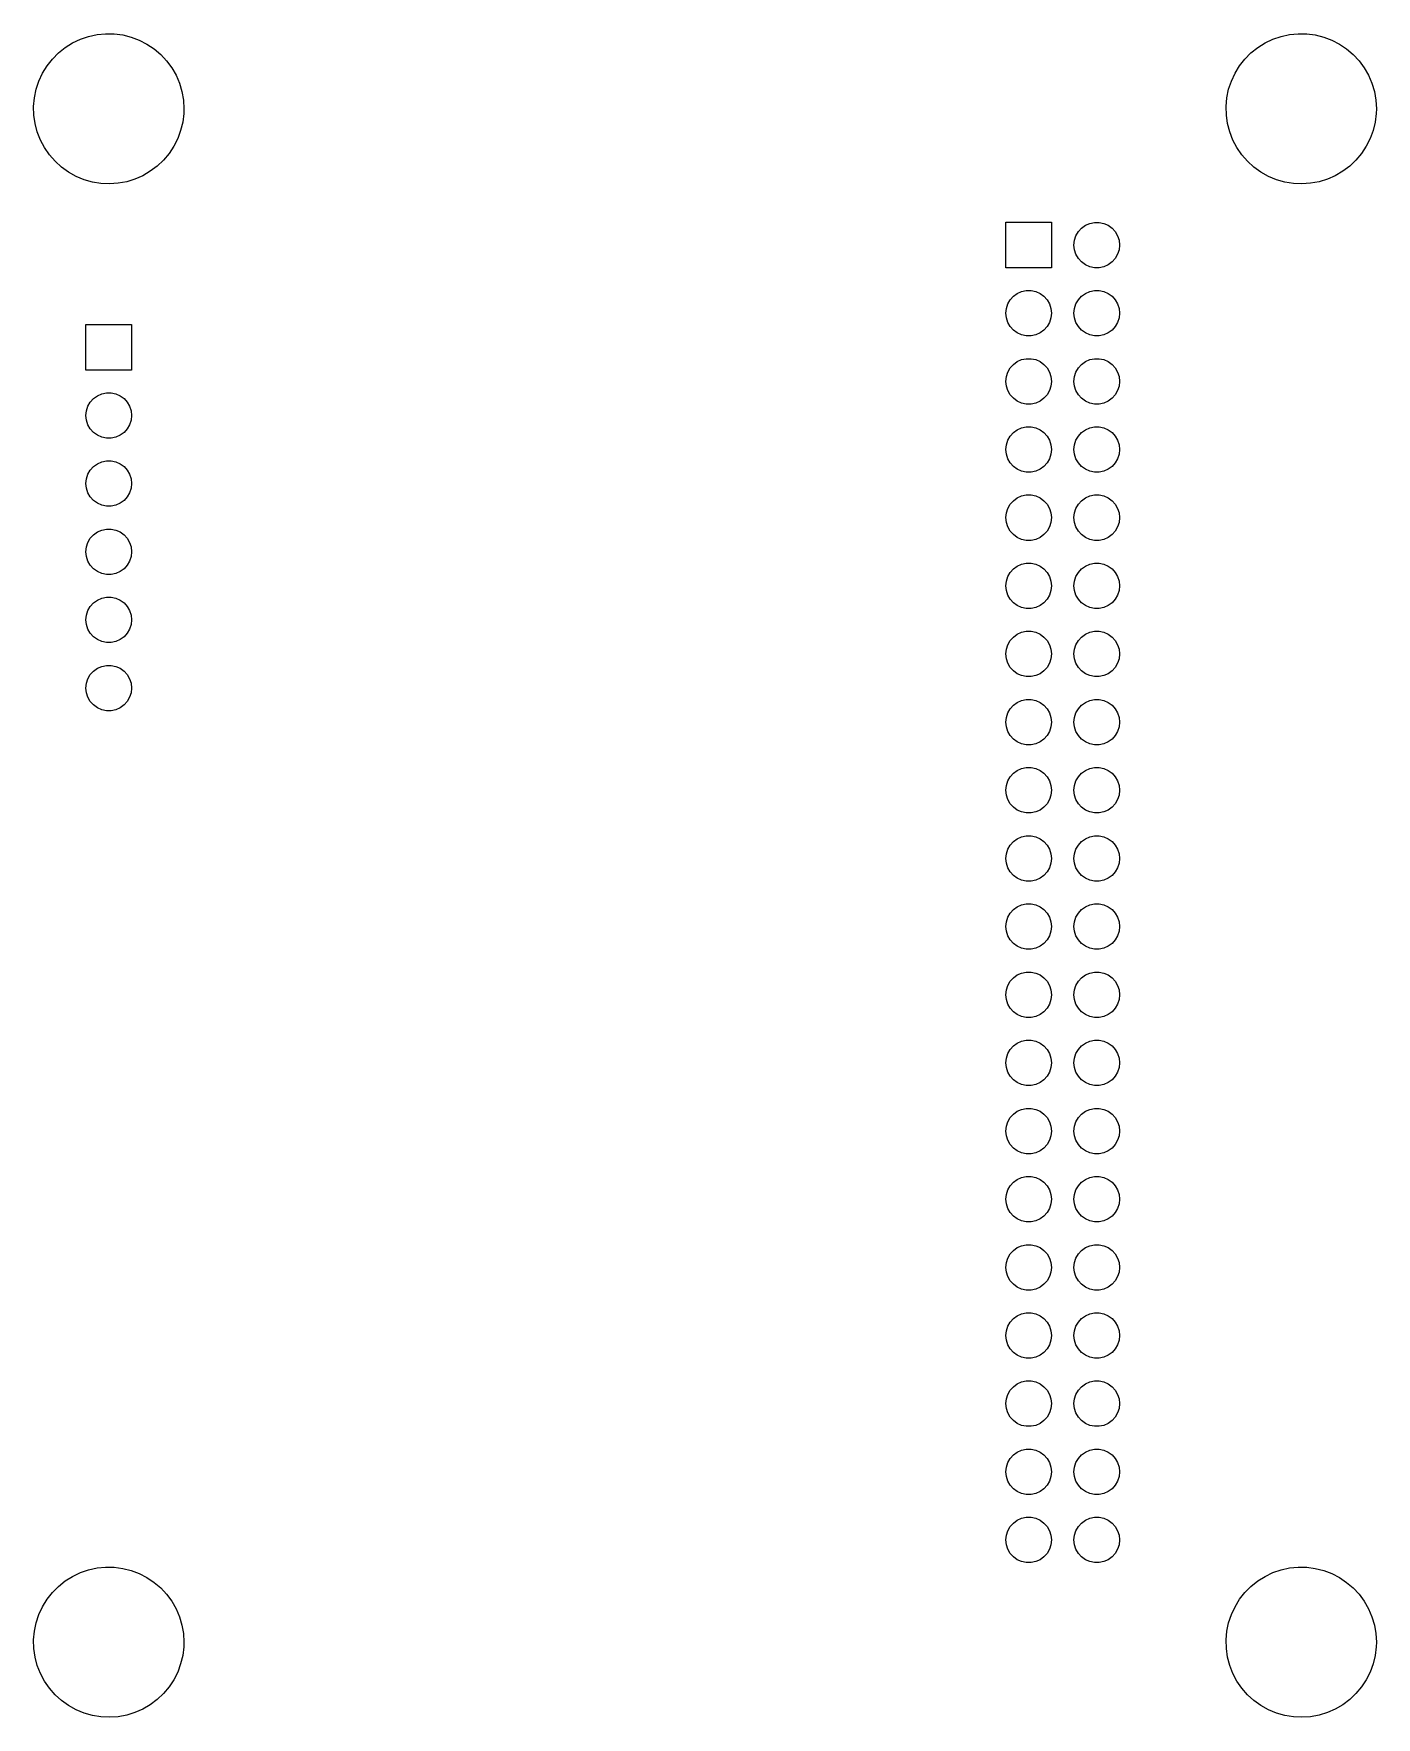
# Model space of a CAD drawing. Extents: x 122.9 to 173, y -133.6 to -70.9.
import ezdxf

# ---------------------------------------------------------------- set-up
doc = ezdxf.new("R2010")
doc.units = 0
doc.layers.add('BLACK', color=7, linetype='CONTINUOUS')

msp = doc.modelspace()

# ---------------------------------------------------------------- linework, layer by layer
at = {"layer": 'BLACK', "linetype": 'CONTINUOUS'}
for p, q in [((124.977, -70.9631), (125.292, -70.8945)), ((125.292, -70.8945), (125.613, -70.8625)), ((125.613, -70.8625), (125.935, -70.8675)), ((125.935, -70.8675), (126.255, -70.9096)), ((169.427, -70.9631), (169.742, -70.8945)), ((169.742, -70.8945), (170.063, -70.8625)), ((170.063, -70.8625), (170.385, -70.8675)), ((170.385, -70.8675), (170.705, -70.9096)), ((123.856, -71.5792), (124.108, -71.3776)), ((124.108, -71.3776), (124.381, -71.2063)), ((124.381, -71.2063), (124.672, -71.0676)), ((124.672, -71.0676), (124.977, -70.9631)), ((126.255, -70.9096), (126.567, -70.9881)), ((126.567, -70.9881), (126.869, -71.1021)), ((126.869, -71.1021), (127.155, -71.2499)), ((127.155, -71.2499), (127.423, -71.4297)), ((127.423, -71.4297), (127.668, -71.6391)), ((168.306, -71.5792), (168.558, -71.3776)), ((168.558, -71.3776), (168.831, -71.2063)), ((168.831, -71.2063), (169.122, -71.0676)), ((169.122, -71.0676), (169.427, -70.9631)), ((170.705, -70.9096), (171.017, -70.9881)), ((171.017, -70.9881), (171.319, -71.1021)), ((171.319, -71.1021), (171.605, -71.2499)), ((171.605, -71.2499), (171.873, -71.4297)), ((171.873, -71.4297), (172.118, -71.6391)), ((123.262, -72.3369), (123.431, -72.062)), ((123.431, -72.062), (123.63, -71.8083)), ((123.63, -71.8083), (123.856, -71.5792)), ((127.668, -71.6391), (127.887, -71.8752)), ((127.887, -71.8752), (128.078, -72.135)), ((128.078, -72.135), (128.238, -72.415)), ((167.712, -72.3369), (167.881, -72.062)), ((167.881, -72.062), (168.08, -71.8083)), ((168.08, -71.8083), (168.306, -71.5792)), ((172.118, -71.6391), (172.337, -71.8752)), ((172.337, -71.8752), (172.528, -72.135)), ((172.528, -72.135), (172.688, -72.415)), ((123.025, -72.9353), (123.127, -72.6293)), ((123.127, -72.6293), (123.262, -72.3369)), ((128.238, -72.415), (128.364, -72.7115)), ((128.364, -72.7115), (128.456, -73.0206)), ((167.475, -72.9353), (167.577, -72.6293)), ((167.577, -72.6293), (167.712, -72.3369)), ((172.688, -72.415), (172.814, -72.7115)), ((172.814, -72.7115), (172.906, -73.0206)), ((122.931, -73.5721), (122.96, -73.251)), ((122.96, -73.251), (123.025, -72.9353)), ((128.456, -73.0206), (128.511, -73.3382)), ((128.511, -73.3382), (128.53, -73.66)), ((167.381, -73.5721), (167.41, -73.251)), ((167.41, -73.251), (167.475, -72.9353)), ((172.906, -73.0206), (172.961, -73.3382)), ((172.961, -73.3382), (172.98, -73.66)), ((122.94, -73.8943), (122.931, -73.5721)), ((122.985, -74.2134), (122.94, -73.8943)), ((128.524, -73.8358), (128.486, -74.1558)), ((128.53, -73.66), (128.524, -73.8358)), ((167.39, -73.8943), (167.381, -73.5721)), ((167.435, -74.2134), (167.39, -73.8943)), ((172.974, -73.8358), (172.936, -74.1558)), ((172.98, -73.66), (172.974, -73.8358)), ((123.067, -74.5252), (122.985, -74.2134)), ((123.184, -74.8256), (123.067, -74.5252)), ((128.41, -74.4693), (128.3, -74.772)), ((128.486, -74.1558), (128.41, -74.4693)), ((167.517, -74.5252), (167.435, -74.2134)), ((167.634, -74.8256), (167.517, -74.5252)), ((172.86, -74.4693), (172.75, -74.772)), ((172.936, -74.1558), (172.86, -74.4693)), ((123.335, -75.1105), (123.184, -74.8256)), ((123.518, -75.3761), (123.335, -75.1105)), ((128.155, -75.06), (127.978, -75.3294)), ((128.3, -74.772), (128.155, -75.06)), ((167.785, -75.1105), (167.634, -74.8256)), ((167.968, -75.3761), (167.785, -75.1105)), ((172.605, -75.06), (172.428, -75.3294)), ((172.75, -74.772), (172.605, -75.06)), ((123.729, -75.6191), (123.518, -75.3761)), ((123.968, -75.836), (123.729, -75.6191)), ((124.23, -76.0241), (123.968, -75.836)), ((127.537, -75.7986), (127.279, -75.9922)), ((127.771, -75.5767), (127.537, -75.7986)), ((127.978, -75.3294), (127.771, -75.5767)), ((168.179, -75.6191), (167.968, -75.3761)), ((168.418, -75.836), (168.179, -75.6191)), ((168.68, -76.0241), (168.418, -75.836)), ((171.987, -75.7986), (171.729, -75.9922)), ((172.221, -75.5767), (171.987, -75.7986)), ((172.428, -75.3294), (172.221, -75.5767)), ((124.511, -76.1809), (124.23, -76.0241)), ((124.809, -76.3043), (124.511, -76.1809)), ((125.119, -76.3926), (124.809, -76.3043)), ((125.437, -76.4447), (125.119, -76.3926)), ((125.759, -76.4598), (125.437, -76.4447)), ((126.081, -76.4379), (125.759, -76.4598)), ((126.398, -76.3792), (126.081, -76.4379)), ((126.706, -76.2844), (126.398, -76.3792)), ((127.001, -76.1548), (126.706, -76.2844)), ((127.279, -75.9922), (127.001, -76.1548)), ((168.961, -76.1809), (168.68, -76.0241)), ((169.259, -76.3043), (168.961, -76.1809)), ((169.569, -76.3926), (169.259, -76.3043)), ((169.887, -76.4447), (169.569, -76.3926)), ((170.209, -76.4598), (169.887, -76.4447)), ((170.531, -76.4379), (170.209, -76.4598)), ((170.848, -76.3792), (170.531, -76.4379)), ((171.156, -76.2844), (170.848, -76.3792)), ((171.451, -76.1548), (171.156, -76.2844)), ((171.729, -75.9922), (171.451, -76.1548)), ((159.17, -79.59), (159.17, -77.89)), ((159.17, -77.89), (160.87, -77.89)), ((160.87, -77.89), (160.87, -79.59)), ((161.729, -78.5633), (161.783, -78.3943)), ((161.783, -78.3943), (161.872, -78.2404)), ((161.872, -78.2404), (161.991, -78.1083)), ((161.991, -78.1083), (162.135, -78.0039)), ((162.135, -78.0039), (162.297, -77.9316)), ((162.297, -77.9316), (162.471, -77.8947)), ((162.471, -77.8947), (162.649, -77.8947)), ((162.649, -77.8947), (162.823, -77.9316)), ((162.823, -77.9316), (162.985, -78.0039)), ((162.985, -78.0039), (163.129, -78.1083)), ((163.129, -78.1083), (163.248, -78.2404)), ((163.248, -78.2404), (163.337, -78.3943)), ((163.337, -78.3943), (163.391, -78.5633)), ((161.71, -78.74), (161.729, -78.5633)), ((161.729, -78.9167), (161.71, -78.74)), ((161.783, -79.0857), (161.729, -78.9167)), ((163.391, -78.9167), (163.337, -79.0857)), ((163.391, -78.5633), (163.41, -78.74)), ((163.41, -78.74), (163.391, -78.9167)), ((160.87, -79.59), (159.17, -79.59)), ((161.872, -79.2396), (161.783, -79.0857)), ((161.991, -79.3717), (161.872, -79.2396)), ((162.135, -79.4761), (161.991, -79.3717)), ((162.297, -79.5484), (162.135, -79.4761)), ((162.471, -79.5853), (162.297, -79.5484)), ((162.649, -79.5853), (162.471, -79.5853)), ((162.823, -79.5484), (162.649, -79.5853)), ((162.985, -79.4761), (162.823, -79.5484)), ((163.129, -79.3717), (162.985, -79.4761)), ((163.248, -79.2396), (163.129, -79.3717)), ((163.337, -79.0857), (163.248, -79.2396)), ((159.189, -81.1033), (159.243, -80.9343)), ((159.243, -80.9343), (159.332, -80.7804)), ((159.332, -80.7804), (159.451, -80.6483)), ((159.451, -80.6483), (159.595, -80.5439)), ((159.595, -80.5439), (159.757, -80.4716)), ((159.757, -80.4716), (159.931, -80.4347)), ((159.931, -80.4347), (160.109, -80.4347)), ((160.109, -80.4347), (160.283, -80.4716)), ((160.283, -80.4716), (160.445, -80.5439)), ((160.445, -80.5439), (160.589, -80.6483)), ((160.589, -80.6483), (160.708, -80.7804)), ((160.708, -80.7804), (160.797, -80.9343)), ((160.797, -80.9343), (160.851, -81.1033)), ((161.729, -81.1033), (161.783, -80.9343)), ((161.783, -80.9343), (161.872, -80.7804)), ((161.872, -80.7804), (161.991, -80.6483)), ((161.991, -80.6483), (162.135, -80.5439)), ((162.135, -80.5439), (162.297, -80.4716)), ((162.297, -80.4716), (162.471, -80.4347)), ((162.471, -80.4347), (162.649, -80.4347)), ((162.649, -80.4347), (162.823, -80.4716)), ((162.823, -80.4716), (162.985, -80.5439)), ((162.985, -80.5439), (163.129, -80.6483)), ((163.129, -80.6483), (163.248, -80.7804)), ((163.248, -80.7804), (163.337, -80.9343)), ((163.337, -80.9343), (163.391, -81.1033)), ((159.17, -81.28), (159.189, -81.1033)), ((159.189, -81.4567), (159.17, -81.28)), ((159.243, -81.6257), (159.189, -81.4567)), ((160.851, -81.4567), (160.797, -81.6257)), ((160.851, -81.1033), (160.87, -81.28)), ((160.87, -81.28), (160.851, -81.4567)), ((161.71, -81.28), (161.729, -81.1033)), ((161.729, -81.4567), (161.71, -81.28)), ((161.783, -81.6257), (161.729, -81.4567)), ((163.391, -81.4567), (163.337, -81.6257)), ((163.391, -81.1033), (163.41, -81.28)), ((163.41, -81.28), (163.391, -81.4567)), ((124.88, -83.4), (124.88, -81.7)), ((124.88, -81.7), (126.58, -81.7)), ((126.58, -81.7), (126.58, -83.4)), ((159.332, -81.7796), (159.243, -81.6257)), ((159.451, -81.9117), (159.332, -81.7796)), ((159.595, -82.0161), (159.451, -81.9117)), ((159.757, -82.0884), (159.595, -82.0161)), ((159.931, -82.1253), (159.757, -82.0884)), ((160.109, -82.1253), (159.931, -82.1253)), ((160.283, -82.0884), (160.109, -82.1253)), ((160.445, -82.0161), (160.283, -82.0884)), ((160.589, -81.9117), (160.445, -82.0161)), ((160.708, -81.7796), (160.589, -81.9117)), ((160.797, -81.6257), (160.708, -81.7796)), ((161.872, -81.7796), (161.783, -81.6257)), ((161.991, -81.9117), (161.872, -81.7796)), ((162.135, -82.0161), (161.991, -81.9117)), ((162.297, -82.0884), (162.135, -82.0161)), ((162.471, -82.1253), (162.297, -82.0884)), ((162.649, -82.1253), (162.471, -82.1253)), ((162.823, -82.0884), (162.649, -82.1253)), ((162.985, -82.0161), (162.823, -82.0884)), ((163.129, -81.9117), (162.985, -82.0161)), ((163.248, -81.7796), (163.129, -81.9117)), ((163.337, -81.6257), (163.248, -81.7796)), ((126.58, -83.4), (124.88, -83.4)), ((159.243, -83.4743), (159.332, -83.3204)), ((159.332, -83.3204), (159.451, -83.1883)), ((159.451, -83.1883), (159.595, -83.0839)), ((159.595, -83.0839), (159.757, -83.0116)), ((159.757, -83.0116), (159.931, -82.9747)), ((159.931, -82.9747), (160.109, -82.9747)), ((160.109, -82.9747), (160.283, -83.0116)), ((160.283, -83.0116), (160.445, -83.0839)), ((160.445, -83.0839), (160.589, -83.1883)), ((160.589, -83.1883), (160.708, -83.3204)), ((160.708, -83.3204), (160.797, -83.4743)), ((161.783, -83.4743), (161.872, -83.3204)), ((161.872, -83.3204), (161.991, -83.1883)), ((161.991, -83.1883), (162.135, -83.0839)), ((162.135, -83.0839), (162.297, -83.0116)), ((162.297, -83.0116), (162.471, -82.9747)), ((162.471, -82.9747), (162.649, -82.9747)), ((162.649, -82.9747), (162.823, -83.0116)), ((162.823, -83.0116), (162.985, -83.0839)), ((162.985, -83.0839), (163.129, -83.1883)), ((163.129, -83.1883), (163.248, -83.3204)), ((163.248, -83.3204), (163.337, -83.4743)), ((159.17, -83.82), (159.189, -83.6433)), ((159.189, -83.9967), (159.17, -83.82)), ((159.189, -83.6433), (159.243, -83.4743)), ((159.243, -84.1657), (159.189, -83.9967)), ((160.797, -83.4743), (160.851, -83.6433)), ((160.851, -83.9967), (160.797, -84.1657)), ((160.851, -83.6433), (160.87, -83.82)), ((160.87, -83.82), (160.851, -83.9967)), ((161.71, -83.82), (161.729, -83.6433)), ((161.729, -83.9967), (161.71, -83.82)), ((161.729, -83.6433), (161.783, -83.4743)), ((161.783, -84.1657), (161.729, -83.9967)), ((163.337, -83.4743), (163.391, -83.6433)), ((163.391, -83.9967), (163.337, -84.1657)), ((163.391, -83.6433), (163.41, -83.82)), ((163.41, -83.82), (163.391, -83.9967)), ((124.953, -84.7443), (125.042, -84.5904)), ((125.042, -84.5904), (125.161, -84.4583)), ((125.161, -84.4583), (125.305, -84.3539)), ((125.305, -84.3539), (125.467, -84.2816)), ((125.467, -84.2816), (125.641, -84.2447)), ((125.641, -84.2447), (125.819, -84.2447)), ((125.819, -84.2447), (125.993, -84.2816)), ((125.993, -84.2816), (126.155, -84.3539)), ((126.155, -84.3539), (126.299, -84.4583)), ((126.299, -84.4583), (126.418, -84.5904)), ((126.418, -84.5904), (126.507, -84.7443)), ((159.332, -84.3196), (159.243, -84.1657)), ((159.451, -84.4517), (159.332, -84.3196)), ((159.595, -84.5561), (159.451, -84.4517)), ((159.757, -84.6284), (159.595, -84.5561)), ((159.931, -84.6653), (159.757, -84.6284)), ((160.109, -84.6653), (159.931, -84.6653)), ((160.283, -84.6284), (160.109, -84.6653)), ((160.445, -84.5561), (160.283, -84.6284)), ((160.589, -84.4517), (160.445, -84.5561)), ((160.708, -84.3196), (160.589, -84.4517)), ((160.797, -84.1657), (160.708, -84.3196)), ((161.872, -84.3196), (161.783, -84.1657)), ((161.991, -84.4517), (161.872, -84.3196)), ((162.135, -84.5561), (161.991, -84.4517)), ((162.297, -84.6284), (162.135, -84.5561)), ((162.471, -84.6653), (162.297, -84.6284)), ((162.649, -84.6653), (162.471, -84.6653)), ((162.823, -84.6284), (162.649, -84.6653)), ((162.985, -84.5561), (162.823, -84.6284)), ((163.129, -84.4517), (162.985, -84.5561)), ((163.248, -84.3196), (163.129, -84.4517)), ((163.337, -84.1657), (163.248, -84.3196)), ((124.88, -85.09), (124.899, -84.9133)), ((124.899, -85.2667), (124.88, -85.09)), ((124.899, -84.9133), (124.953, -84.7443)), ((124.953, -85.4357), (124.899, -85.2667)), ((126.507, -84.7443), (126.561, -84.9133)), ((126.561, -85.2667), (126.507, -85.4357)), ((126.561, -84.9133), (126.58, -85.09)), ((126.58, -85.09), (126.561, -85.2667)), ((125.042, -85.5896), (124.953, -85.4357)), ((125.161, -85.7217), (125.042, -85.5896)), ((125.305, -85.8261), (125.161, -85.7217)), ((125.467, -85.8984), (125.305, -85.8261)), ((125.641, -85.9353), (125.467, -85.8984)), ((125.819, -85.9353), (125.641, -85.9353)), ((125.993, -85.8984), (125.819, -85.9353)), ((126.155, -85.8261), (125.993, -85.8984)), ((126.299, -85.7217), (126.155, -85.8261)), ((126.418, -85.5896), (126.299, -85.7217)), ((126.507, -85.4357), (126.418, -85.5896)), ((159.243, -86.0143), (159.332, -85.8604)), ((159.332, -85.8604), (159.451, -85.7283)), ((159.451, -85.7283), (159.595, -85.6239)), ((159.595, -85.6239), (159.757, -85.5516)), ((159.757, -85.5516), (159.931, -85.5147)), ((159.931, -85.5147), (160.109, -85.5147)), ((160.109, -85.5147), (160.283, -85.5516)), ((160.283, -85.5516), (160.445, -85.6239)), ((160.445, -85.6239), (160.589, -85.7283)), ((160.589, -85.7283), (160.708, -85.8604)), ((160.708, -85.8604), (160.797, -86.0143)), ((161.783, -86.0143), (161.872, -85.8604)), ((161.872, -85.8604), (161.991, -85.7283)), ((161.991, -85.7283), (162.135, -85.6239)), ((162.135, -85.6239), (162.297, -85.5516)), ((162.297, -85.5516), (162.471, -85.5147)), ((162.471, -85.5147), (162.649, -85.5147)), ((162.649, -85.5147), (162.823, -85.5516)), ((162.823, -85.5516), (162.985, -85.6239)), ((162.985, -85.6239), (163.129, -85.7283)), ((163.129, -85.7283), (163.248, -85.8604)), ((163.248, -85.8604), (163.337, -86.0143)), ((159.17, -86.36), (159.189, -86.1833)), ((159.189, -86.5367), (159.17, -86.36)), ((159.189, -86.1833), (159.243, -86.0143)), ((159.243, -86.7057), (159.189, -86.5367)), ((160.797, -86.0143), (160.851, -86.1833)), ((160.851, -86.5367), (160.797, -86.7057)), ((160.851, -86.1833), (160.87, -86.36)), ((160.87, -86.36), (160.851, -86.5367)), ((161.71, -86.36), (161.729, -86.1833)), ((161.729, -86.5367), (161.71, -86.36)), ((161.729, -86.1833), (161.783, -86.0143)), ((161.783, -86.7057), (161.729, -86.5367)), ((163.337, -86.0143), (163.391, -86.1833)), ((163.391, -86.5367), (163.337, -86.7057)), ((163.391, -86.1833), (163.41, -86.36)), ((163.41, -86.36), (163.391, -86.5367)), ((124.953, -87.2843), (125.042, -87.1304)), ((125.042, -87.1304), (125.161, -86.9983)), ((125.161, -86.9983), (125.305, -86.8939)), ((125.305, -86.8939), (125.467, -86.8216)), ((125.467, -86.8216), (125.641, -86.7847)), ((125.641, -86.7847), (125.819, -86.7847)), ((125.819, -86.7847), (125.993, -86.8216)), ((125.993, -86.8216), (126.155, -86.8939)), ((126.155, -86.8939), (126.299, -86.9983)), ((126.299, -86.9983), (126.418, -87.1304)), ((126.418, -87.1304), (126.507, -87.2843)), ((159.332, -86.8596), (159.243, -86.7057)), ((159.451, -86.9917), (159.332, -86.8596)), ((159.595, -87.0961), (159.451, -86.9917)), ((159.757, -87.1684), (159.595, -87.0961)), ((159.931, -87.2053), (159.757, -87.1684)), ((160.109, -87.2053), (159.931, -87.2053)), ((160.283, -87.1684), (160.109, -87.2053)), ((160.445, -87.0961), (160.283, -87.1684)), ((160.589, -86.9917), (160.445, -87.0961)), ((160.708, -86.8596), (160.589, -86.9917)), ((160.797, -86.7057), (160.708, -86.8596)), ((161.872, -86.8596), (161.783, -86.7057)), ((161.991, -86.9917), (161.872, -86.8596)), ((162.135, -87.0961), (161.991, -86.9917)), ((162.297, -87.1684), (162.135, -87.0961)), ((162.471, -87.2053), (162.297, -87.1684)), ((162.649, -87.2053), (162.471, -87.2053)), ((162.823, -87.1684), (162.649, -87.2053)), ((162.985, -87.0961), (162.823, -87.1684)), ((163.129, -86.9917), (162.985, -87.0961)), ((163.248, -86.8596), (163.129, -86.9917)), ((163.337, -86.7057), (163.248, -86.8596)), ((124.88, -87.63), (124.899, -87.4533)), ((124.899, -87.8067), (124.88, -87.63)), ((124.899, -87.4533), (124.953, -87.2843)), ((124.953, -87.9757), (124.899, -87.8067)), ((126.507, -87.2843), (126.561, -87.4533)), ((126.561, -87.8067), (126.507, -87.9757)), ((126.561, -87.4533), (126.58, -87.63)), ((126.58, -87.63), (126.561, -87.8067)), ((125.042, -88.1296), (124.953, -87.9757)), ((125.161, -88.2617), (125.042, -88.1296)), ((125.305, -88.3661), (125.161, -88.2617)), ((125.467, -88.4384), (125.305, -88.3661)), ((125.641, -88.4753), (125.467, -88.4384)), ((125.993, -88.4384), (125.819, -88.4753)), ((126.155, -88.3661), (125.993, -88.4384)), ((126.299, -88.2617), (126.155, -88.3661)), ((126.418, -88.1296), (126.299, -88.2617)), ((126.507, -87.9757), (126.418, -88.1296)), ((159.243, -88.5543), (159.332, -88.4004)), ((159.332, -88.4004), (159.451, -88.2683)), ((159.451, -88.2683), (159.595, -88.1639)), ((159.595, -88.1639), (159.757, -88.0916)), ((159.757, -88.0916), (159.931, -88.0547)), ((159.931, -88.0547), (160.109, -88.0547)), ((160.109, -88.0547), (160.283, -88.0916)), ((160.283, -88.0916), (160.445, -88.1639)), ((160.445, -88.1639), (160.589, -88.2683)), ((160.589, -88.2683), (160.708, -88.4004)), ((160.708, -88.4004), (160.797, -88.5543)), ((161.783, -88.5543), (161.872, -88.4004)), ((161.872, -88.4004), (161.991, -88.2683)), ((161.991, -88.2683), (162.135, -88.1639)), ((162.135, -88.1639), (162.297, -88.0916)), ((162.297, -88.0916), (162.471, -88.0547)), ((162.471, -88.0547), (162.649, -88.0547)), ((162.649, -88.0547), (162.823, -88.0916)), ((162.823, -88.0916), (162.985, -88.1639)), ((162.985, -88.1639), (163.129, -88.2683)), ((163.129, -88.2683), (163.248, -88.4004)), ((163.248, -88.4004), (163.337, -88.5543)), ((125.819, -88.4753), (125.641, -88.4753)), ((159.17, -88.9), (159.189, -88.7233)), ((159.189, -89.0767), (159.17, -88.9)), ((159.189, -88.7233), (159.243, -88.5543)), ((159.243, -89.2457), (159.189, -89.0767)), ((160.797, -88.5543), (160.851, -88.7233)), ((160.851, -89.0767), (160.797, -89.2457)), ((160.851, -88.7233), (160.87, -88.9)), ((160.87, -88.9), (160.851, -89.0767)), ((161.71, -88.9), (161.729, -88.7233)), ((161.729, -89.0767), (161.71, -88.9)), ((161.729, -88.7233), (161.783, -88.5543)), ((161.783, -89.2457), (161.729, -89.0767)), ((163.337, -88.5543), (163.391, -88.7233)), ((163.391, -89.0767), (163.337, -89.2457)), ((163.391, -88.7233), (163.41, -88.9)), ((163.41, -88.9), (163.391, -89.0767)), ((124.953, -89.8243), (125.042, -89.6704)), ((125.042, -89.6704), (125.161, -89.5383)), ((125.161, -89.5383), (125.305, -89.4339)), ((125.305, -89.4339), (125.467, -89.3616)), ((125.467, -89.3616), (125.641, -89.3247)), ((125.641, -89.3247), (125.819, -89.3247)), ((125.819, -89.3247), (125.993, -89.3616)), ((125.993, -89.3616), (126.155, -89.4339)), ((126.155, -89.4339), (126.299, -89.5383)), ((126.299, -89.5383), (126.418, -89.6704)), ((126.418, -89.6704), (126.507, -89.8243)), ((159.332, -89.3996), (159.243, -89.2457)), ((159.451, -89.5317), (159.332, -89.3996)), ((159.595, -89.6361), (159.451, -89.5317)), ((159.757, -89.7084), (159.595, -89.6361)), ((159.931, -89.7453), (159.757, -89.7084)), ((160.283, -89.7084), (160.109, -89.7453)), ((160.445, -89.6361), (160.283, -89.7084)), ((160.589, -89.5317), (160.445, -89.6361)), ((160.708, -89.3996), (160.589, -89.5317)), ((160.797, -89.2457), (160.708, -89.3996)), ((161.872, -89.3996), (161.783, -89.2457)), ((161.991, -89.5317), (161.872, -89.3996)), ((162.135, -89.6361), (161.991, -89.5317)), ((162.297, -89.7084), (162.135, -89.6361)), ((162.471, -89.7453), (162.297, -89.7084)), ((162.823, -89.7084), (162.649, -89.7453)), ((162.985, -89.6361), (162.823, -89.7084)), ((163.129, -89.5317), (162.985, -89.6361)), ((163.248, -89.3996), (163.129, -89.5317)), ((163.337, -89.2457), (163.248, -89.3996)), ((124.88, -90.17), (124.899, -89.9933)), ((124.899, -90.3467), (124.88, -90.17)), ((124.899, -89.9933), (124.953, -89.8243)), ((124.953, -90.5157), (124.899, -90.3467)), ((126.507, -89.8243), (126.561, -89.9933)), ((126.561, -90.3467), (126.507, -90.5157)), ((126.561, -89.9933), (126.58, -90.17)), ((126.58, -90.17), (126.561, -90.3467)), ((160.109, -89.7453), (159.931, -89.7453)), ((162.649, -89.7453), (162.471, -89.7453)), ((125.042, -90.6696), (124.953, -90.5157)), ((125.161, -90.8017), (125.042, -90.6696)), ((125.305, -90.9061), (125.161, -90.8017)), ((125.467, -90.9784), (125.305, -90.9061)), ((125.641, -91.0153), (125.467, -90.9784)), ((125.993, -90.9784), (125.819, -91.0153)), ((126.155, -90.9061), (125.993, -90.9784)), ((126.299, -90.8017), (126.155, -90.9061)), ((126.418, -90.6696), (126.299, -90.8017)), ((126.507, -90.5157), (126.418, -90.6696)), ((159.243, -91.0943), (159.332, -90.9404)), ((159.332, -90.9404), (159.451, -90.8083)), ((159.451, -90.8083), (159.595, -90.7039)), ((159.595, -90.7039), (159.757, -90.6316)), ((159.757, -90.6316), (159.931, -90.5947)), ((159.931, -90.5947), (160.109, -90.5947)), ((160.109, -90.5947), (160.283, -90.6316)), ((160.283, -90.6316), (160.445, -90.7039)), ((160.445, -90.7039), (160.589, -90.8083)), ((160.589, -90.8083), (160.708, -90.9404)), ((160.708, -90.9404), (160.797, -91.0943)), ((161.783, -91.0943), (161.872, -90.9404)), ((161.872, -90.9404), (161.991, -90.8083)), ((161.991, -90.8083), (162.135, -90.7039)), ((162.135, -90.7039), (162.297, -90.6316)), ((162.297, -90.6316), (162.471, -90.5947)), ((162.471, -90.5947), (162.649, -90.5947)), ((162.649, -90.5947), (162.823, -90.6316)), ((162.823, -90.6316), (162.985, -90.7039)), ((162.985, -90.7039), (163.129, -90.8083)), ((163.129, -90.8083), (163.248, -90.9404)), ((163.248, -90.9404), (163.337, -91.0943)), ((125.819, -91.0153), (125.641, -91.0153)), ((159.17, -91.44), (159.189, -91.2633)), ((159.189, -91.6167), (159.17, -91.44)), ((159.189, -91.2633), (159.243, -91.0943)), ((160.797, -91.0943), (160.851, -91.2633)), ((160.851, -91.2633), (160.87, -91.44)), ((160.87, -91.44), (160.851, -91.6167)), ((161.71, -91.44), (161.729, -91.2633)), ((161.729, -91.6167), (161.71, -91.44)), ((161.729, -91.2633), (161.783, -91.0943)), ((163.337, -91.0943), (163.391, -91.2633)), ((163.391, -91.2633), (163.41, -91.44)), ((163.41, -91.44), (163.391, -91.6167)), ((124.953, -92.3643), (125.042, -92.2104)), ((125.042, -92.2104), (125.161, -92.0783)), ((125.161, -92.0783), (125.305, -91.9739)), ((125.305, -91.9739), (125.467, -91.9016)), ((125.467, -91.9016), (125.641, -91.8647)), ((125.641, -91.8647), (125.819, -91.8647)), ((125.819, -91.8647), (125.993, -91.9016)), ((125.993, -91.9016), (126.155, -91.9739)), ((126.155, -91.9739), (126.299, -92.0783)), ((126.299, -92.0783), (126.418, -92.2104)), ((126.418, -92.2104), (126.507, -92.3643)), ((159.243, -91.7857), (159.189, -91.6167)), ((159.332, -91.9396), (159.243, -91.7857)), ((159.451, -92.0717), (159.332, -91.9396)), ((159.595, -92.1761), (159.451, -92.0717)), ((159.757, -92.2484), (159.595, -92.1761)), ((160.445, -92.1761), (160.283, -92.2484)), ((160.589, -92.0717), (160.445, -92.1761)), ((160.708, -91.9396), (160.589, -92.0717)), ((160.797, -91.7857), (160.708, -91.9396)), ((160.851, -91.6167), (160.797, -91.7857)), ((161.783, -91.7857), (161.729, -91.6167)), ((161.872, -91.9396), (161.783, -91.7857)), ((161.991, -92.0717), (161.872, -91.9396)), ((162.135, -92.1761), (161.991, -92.0717)), ((162.297, -92.2484), (162.135, -92.1761)), ((162.985, -92.1761), (162.823, -92.2484)), ((163.129, -92.0717), (162.985, -92.1761)), ((163.248, -91.9396), (163.129, -92.0717)), ((163.337, -91.7857), (163.248, -91.9396)), ((163.391, -91.6167), (163.337, -91.7857)), ((124.88, -92.71), (124.899, -92.5333)), ((124.899, -92.8867), (124.88, -92.71)), ((124.899, -92.5333), (124.953, -92.3643)), ((126.507, -92.3643), (126.561, -92.5333)), ((126.561, -92.5333), (126.58, -92.71)), ((126.58, -92.71), (126.561, -92.8867)), ((159.931, -92.2853), (159.757, -92.2484)), ((160.109, -92.2853), (159.931, -92.2853)), ((160.283, -92.2484), (160.109, -92.2853)), ((162.471, -92.2853), (162.297, -92.2484)), ((162.649, -92.2853), (162.471, -92.2853)), ((162.823, -92.2484), (162.649, -92.2853)), ((124.953, -93.0557), (124.899, -92.8867)), ((125.042, -93.2096), (124.953, -93.0557)), ((125.161, -93.3417), (125.042, -93.2096)), ((125.305, -93.4461), (125.161, -93.3417)), ((125.467, -93.5184), (125.305, -93.4461)), ((126.155, -93.4461), (125.993, -93.5184)), ((126.299, -93.3417), (126.155, -93.4461)), ((126.418, -93.2096), (126.299, -93.3417)), ((126.507, -93.0557), (126.418, -93.2096)), ((126.561, -92.8867), (126.507, -93.0557)), ((159.243, -93.6343), (159.332, -93.4804)), ((159.332, -93.4804), (159.451, -93.3483)), ((159.451, -93.3483), (159.595, -93.2439)), ((159.595, -93.2439), (159.757, -93.1716)), ((159.757, -93.1716), (159.931, -93.1347)), ((159.931, -93.1347), (160.109, -93.1347)), ((160.109, -93.1347), (160.283, -93.1716)), ((160.283, -93.1716), (160.445, -93.2439)), ((160.445, -93.2439), (160.589, -93.3483)), ((160.589, -93.3483), (160.708, -93.4804)), ((160.708, -93.4804), (160.797, -93.6343)), ((161.783, -93.6343), (161.872, -93.4804)), ((161.872, -93.4804), (161.991, -93.3483)), ((161.991, -93.3483), (162.135, -93.2439)), ((162.135, -93.2439), (162.297, -93.1716)), ((162.297, -93.1716), (162.471, -93.1347)), ((162.471, -93.1347), (162.649, -93.1347)), ((162.649, -93.1347), (162.823, -93.1716)), ((162.823, -93.1716), (162.985, -93.2439)), ((162.985, -93.2439), (163.129, -93.3483)), ((163.129, -93.3483), (163.248, -93.4804)), ((163.248, -93.4804), (163.337, -93.6343)), ((125.641, -93.5553), (125.467, -93.5184)), ((125.819, -93.5553), (125.641, -93.5553)), ((125.993, -93.5184), (125.819, -93.5553)), ((159.17, -93.98), (159.189, -93.8033)), ((159.189, -94.1567), (159.17, -93.98)), ((159.189, -93.8033), (159.243, -93.6343)), ((160.797, -93.6343), (160.851, -93.8033)), ((160.851, -93.8033), (160.87, -93.98)), ((160.87, -93.98), (160.851, -94.1567)), ((161.71, -93.98), (161.729, -93.8033)), ((161.729, -94.1567), (161.71, -93.98)), ((161.729, -93.8033), (161.783, -93.6343)), ((163.337, -93.6343), (163.391, -93.8033)), ((163.391, -93.8033), (163.41, -93.98)), ((163.41, -93.98), (163.391, -94.1567)), ((125.042, -94.7504), (125.161, -94.6183)), ((125.161, -94.6183), (125.305, -94.5139)), ((125.305, -94.5139), (125.467, -94.4416)), ((125.467, -94.4416), (125.641, -94.4047)), ((125.641, -94.4047), (125.819, -94.4047)), ((125.819, -94.4047), (125.993, -94.4416)), ((125.993, -94.4416), (126.155, -94.5139)), ((126.155, -94.5139), (126.299, -94.6183)), ((126.299, -94.6183), (126.418, -94.7504)), ((159.243, -94.3257), (159.189, -94.1567)), ((159.332, -94.4796), (159.243, -94.3257)), ((159.451, -94.6117), (159.332, -94.4796)), ((159.595, -94.7161), (159.451, -94.6117)), ((159.757, -94.7884), (159.595, -94.7161)), ((160.445, -94.7161), (160.283, -94.7884)), ((160.589, -94.6117), (160.445, -94.7161)), ((160.708, -94.4796), (160.589, -94.6117)), ((160.797, -94.3257), (160.708, -94.4796)), ((160.851, -94.1567), (160.797, -94.3257)), ((161.783, -94.3257), (161.729, -94.1567)), ((161.872, -94.4796), (161.783, -94.3257)), ((161.991, -94.6117), (161.872, -94.4796)), ((162.135, -94.7161), (161.991, -94.6117)), ((162.297, -94.7884), (162.135, -94.7161)), ((162.985, -94.7161), (162.823, -94.7884)), ((163.129, -94.6117), (162.985, -94.7161)), ((163.248, -94.4796), (163.129, -94.6117)), ((163.337, -94.3257), (163.248, -94.4796)), ((163.391, -94.1567), (163.337, -94.3257)), ((124.88, -95.25), (124.899, -95.0733)), ((124.899, -95.4267), (124.88, -95.25)), ((124.899, -95.0733), (124.953, -94.9043)), ((124.953, -94.9043), (125.042, -94.7504)), ((126.418, -94.7504), (126.507, -94.9043)), ((126.507, -94.9043), (126.561, -95.0733)), ((126.561, -95.0733), (126.58, -95.25)), ((126.58, -95.25), (126.561, -95.4267)), ((159.931, -94.8253), (159.757, -94.7884)), ((160.109, -94.8253), (159.931, -94.8253)), ((160.283, -94.7884), (160.109, -94.8253)), ((162.471, -94.8253), (162.297, -94.7884)), ((162.649, -94.8253), (162.471, -94.8253)), ((162.823, -94.7884), (162.649, -94.8253)), ((124.953, -95.5957), (124.899, -95.4267)), ((125.042, -95.7496), (124.953, -95.5957)), ((125.161, -95.8817), (125.042, -95.7496)), ((125.305, -95.9861), (125.161, -95.8817)), ((125.467, -96.0584), (125.305, -95.9861)), ((126.155, -95.9861), (125.993, -96.0584)), ((126.299, -95.8817), (126.155, -95.9861)), ((126.418, -95.7496), (126.299, -95.8817)), ((126.507, -95.5957), (126.418, -95.7496)), ((126.561, -95.4267), (126.507, -95.5957)), ((159.332, -96.0204), (159.451, -95.8883)), ((159.451, -95.8883), (159.595, -95.7839)), ((159.595, -95.7839), (159.757, -95.7116)), ((159.757, -95.7116), (159.931, -95.6747)), ((159.931, -95.6747), (160.109, -95.6747)), ((160.109, -95.6747), (160.283, -95.7116)), ((160.283, -95.7116), (160.445, -95.7839)), ((160.445, -95.7839), (160.589, -95.8883)), ((160.589, -95.8883), (160.708, -96.0204)), ((161.872, -96.0204), (161.991, -95.8883)), ((161.991, -95.8883), (162.135, -95.7839)), ((162.135, -95.7839), (162.297, -95.7116)), ((162.297, -95.7116), (162.471, -95.6747)), ((162.471, -95.6747), (162.649, -95.6747)), ((162.649, -95.6747), (162.823, -95.7116)), ((162.823, -95.7116), (162.985, -95.7839)), ((162.985, -95.7839), (163.129, -95.8883)), ((163.129, -95.8883), (163.248, -96.0204)), ((125.641, -96.0953), (125.467, -96.0584)), ((125.819, -96.0953), (125.641, -96.0953)), ((125.993, -96.0584), (125.819, -96.0953)), ((159.17, -96.52), (159.189, -96.3433)), ((159.189, -96.6967), (159.17, -96.52)), ((159.189, -96.3433), (159.243, -96.1743)), ((159.243, -96.1743), (159.332, -96.0204)), ((160.708, -96.0204), (160.797, -96.1743)), ((160.797, -96.1743), (160.851, -96.3433)), ((160.851, -96.3433), (160.87, -96.52)), ((160.87, -96.52), (160.851, -96.6967)), ((161.71, -96.52), (161.729, -96.3433)), ((161.729, -96.6967), (161.71, -96.52)), ((161.729, -96.3433), (161.783, -96.1743)), ((161.783, -96.1743), (161.872, -96.0204)), ((163.248, -96.0204), (163.337, -96.1743)), ((163.337, -96.1743), (163.391, -96.3433)), ((163.391, -96.3433), (163.41, -96.52)), ((163.41, -96.52), (163.391, -96.6967)), ((159.243, -96.8657), (159.189, -96.6967)), ((159.332, -97.0196), (159.243, -96.8657)), ((159.451, -97.1517), (159.332, -97.0196)), ((159.595, -97.2561), (159.451, -97.1517)), ((159.757, -97.3284), (159.595, -97.2561)), ((160.445, -97.2561), (160.283, -97.3284)), ((160.589, -97.1517), (160.445, -97.2561)), ((160.708, -97.0196), (160.589, -97.1517)), ((160.797, -96.8657), (160.708, -97.0196)), ((160.851, -96.6967), (160.797, -96.8657)), ((161.783, -96.8657), (161.729, -96.6967)), ((161.872, -97.0196), (161.783, -96.8657)), ((161.991, -97.1517), (161.872, -97.0196)), ((162.135, -97.2561), (161.991, -97.1517)), ((162.297, -97.3284), (162.135, -97.2561)), ((162.985, -97.2561), (162.823, -97.3284)), ((163.129, -97.1517), (162.985, -97.2561)), ((163.248, -97.0196), (163.129, -97.1517)), ((163.337, -96.8657), (163.248, -97.0196)), ((163.391, -96.6967), (163.337, -96.8657)), ((159.931, -97.3653), (159.757, -97.3284)), ((160.109, -97.3653), (159.931, -97.3653)), ((160.283, -97.3284), (160.109, -97.3653)), ((162.471, -97.3653), (162.297, -97.3284)), ((162.649, -97.3653), (162.471, -97.3653)), ((162.823, -97.3284), (162.649, -97.3653)), ((159.332, -98.5604), (159.451, -98.4283)), ((159.451, -98.4283), (159.595, -98.3239)), ((159.595, -98.3239), (159.757, -98.2516)), ((159.757, -98.2516), (159.931, -98.2147)), ((159.931, -98.2147), (160.109, -98.2147)), ((160.109, -98.2147), (160.283, -98.2516)), ((160.283, -98.2516), (160.445, -98.3239)), ((160.445, -98.3239), (160.589, -98.4283)), ((160.589, -98.4283), (160.708, -98.5604)), ((161.872, -98.5604), (161.991, -98.4283)), ((161.991, -98.4283), (162.135, -98.3239)), ((162.135, -98.3239), (162.297, -98.2516)), ((162.297, -98.2516), (162.471, -98.2147)), ((162.471, -98.2147), (162.649, -98.2147)), ((162.649, -98.2147), (162.823, -98.2516)), ((162.823, -98.2516), (162.985, -98.3239)), ((162.985, -98.3239), (163.129, -98.4283)), ((163.129, -98.4283), (163.248, -98.5604)), ((159.17, -99.06), (159.189, -98.8833)), ((159.189, -99.2367), (159.17, -99.06)), ((159.189, -98.8833), (159.243, -98.7143)), ((159.243, -98.7143), (159.332, -98.5604)), ((160.708, -98.5604), (160.797, -98.7143)), ((160.797, -98.7143), (160.851, -98.8833)), ((160.851, -98.8833), (160.87, -99.06)), ((160.87, -99.06), (160.851, -99.2367)), ((161.71, -99.06), (161.729, -98.8833)), ((161.729, -99.2367), (161.71, -99.06)), ((161.729, -98.8833), (161.783, -98.7143)), ((161.783, -98.7143), (161.872, -98.5604)), ((163.248, -98.5604), (163.337, -98.7143)), ((163.337, -98.7143), (163.391, -98.8833)), ((163.391, -98.8833), (163.41, -99.06)), ((163.41, -99.06), (163.391, -99.2367)), ((159.243, -99.4057), (159.189, -99.2367)), ((159.332, -99.5596), (159.243, -99.4057)), ((159.451, -99.6917), (159.332, -99.5596)), ((159.595, -99.7961), (159.451, -99.6917)), ((160.589, -99.6917), (160.445, -99.7961)), ((160.708, -99.5596), (160.589, -99.6917)), ((160.797, -99.4057), (160.708, -99.5596)), ((160.851, -99.2367), (160.797, -99.4057)), ((161.783, -99.4057), (161.729, -99.2367)), ((161.872, -99.5596), (161.783, -99.4057)), ((161.991, -99.6917), (161.872, -99.5596)), ((162.135, -99.7961), (161.991, -99.6917)), ((163.129, -99.6917), (162.985, -99.7961)), ((163.248, -99.5596), (163.129, -99.6917)), ((163.337, -99.4057), (163.248, -99.5596)), ((163.391, -99.2367), (163.337, -99.4057)), ((159.757, -99.8684), (159.595, -99.7961)), ((159.931, -99.9053), (159.757, -99.8684)), ((160.109, -99.9053), (159.931, -99.9053)), ((160.283, -99.8684), (160.109, -99.9053)), ((160.445, -99.7961), (160.283, -99.8684)), ((162.297, -99.8684), (162.135, -99.7961)), ((162.471, -99.9053), (162.297, -99.8684)), ((162.649, -99.9053), (162.471, -99.9053)), ((162.823, -99.8684), (162.649, -99.9053)), ((162.985, -99.7961), (162.823, -99.8684)), ((159.332, -101.1), (159.451, -100.968)), ((159.451, -100.968), (159.595, -100.864)), ((159.595, -100.864), (159.757, -100.792)), ((159.757, -100.792), (159.931, -100.755)), ((159.931, -100.755), (160.109, -100.755)), ((160.109, -100.755), (160.283, -100.792)), ((160.283, -100.792), (160.445, -100.864)), ((160.445, -100.864), (160.589, -100.968)), ((160.589, -100.968), (160.708, -101.1)), ((161.872, -101.1), (161.991, -100.968)), ((161.991, -100.968), (162.135, -100.864)), ((162.135, -100.864), (162.297, -100.792)), ((162.297, -100.792), (162.471, -100.755)), ((162.471, -100.755), (162.649, -100.755)), ((162.649, -100.755), (162.823, -100.792)), ((162.823, -100.792), (162.985, -100.864)), ((162.985, -100.864), (163.129, -100.968)), ((163.129, -100.968), (163.248, -101.1)), ((159.17, -101.6), (159.189, -101.423)), ((159.189, -101.777), (159.17, -101.6)), ((159.189, -101.423), (159.243, -101.254)), ((159.243, -101.254), (159.332, -101.1)), ((160.708, -101.1), (160.797, -101.254)), ((160.797, -101.254), (160.851, -101.423)), ((160.851, -101.423), (160.87, -101.6)), ((160.87, -101.6), (160.851, -101.777)), ((161.71, -101.6), (161.729, -101.423)), ((161.729, -101.777), (161.71, -101.6)), ((161.729, -101.423), (161.783, -101.254)), ((161.783, -101.254), (161.872, -101.1)), ((163.248, -101.1), (163.337, -101.254)), ((163.337, -101.254), (163.391, -101.423)), ((163.391, -101.423), (163.41, -101.6)), ((163.41, -101.6), (163.391, -101.777)), ((159.243, -101.946), (159.189, -101.777)), ((159.332, -102.1), (159.243, -101.946)), ((159.451, -102.232), (159.332, -102.1)), ((159.595, -102.336), (159.451, -102.232)), ((160.589, -102.232), (160.445, -102.336)), ((160.708, -102.1), (160.589, -102.232)), ((160.797, -101.946), (160.708, -102.1)), ((160.851, -101.777), (160.797, -101.946)), ((161.783, -101.946), (161.729, -101.777)), ((161.872, -102.1), (161.783, -101.946)), ((161.991, -102.232), (161.872, -102.1)), ((162.135, -102.336), (161.991, -102.232)), ((163.129, -102.232), (162.985, -102.336)), ((163.248, -102.1), (163.129, -102.232)), ((163.337, -101.946), (163.248, -102.1)), ((163.391, -101.777), (163.337, -101.946)), ((159.757, -102.408), (159.595, -102.336)), ((159.931, -102.445), (159.757, -102.408)), ((160.109, -102.445), (159.931, -102.445)), ((160.283, -102.408), (160.109, -102.445)), ((160.445, -102.336), (160.283, -102.408)), ((162.297, -102.408), (162.135, -102.336)), ((162.471, -102.445), (162.297, -102.408)), ((162.649, -102.445), (162.471, -102.445)), ((162.823, -102.408), (162.649, -102.445)), ((162.985, -102.336), (162.823, -102.408)), ((159.332, -103.64), (159.451, -103.508)), ((159.451, -103.508), (159.595, -103.404)), ((159.595, -103.404), (159.757, -103.332)), ((159.757, -103.332), (159.931, -103.295)), ((159.931, -103.295), (160.109, -103.295)), ((160.109, -103.295), (160.283, -103.332)), ((160.283, -103.332), (160.445, -103.404)), ((160.445, -103.404), (160.589, -103.508)), ((160.589, -103.508), (160.708, -103.64)), ((161.872, -103.64), (161.991, -103.508)), ((161.991, -103.508), (162.135, -103.404)), ((162.135, -103.404), (162.297, -103.332)), ((162.297, -103.332), (162.471, -103.295)), ((162.471, -103.295), (162.649, -103.295)), ((162.649, -103.295), (162.823, -103.332)), ((162.823, -103.332), (162.985, -103.404)), ((162.985, -103.404), (163.129, -103.508)), ((163.129, -103.508), (163.248, -103.64)), ((159.17, -104.14), (159.189, -103.963)), ((159.189, -104.317), (159.17, -104.14)), ((159.189, -103.963), (159.243, -103.794)), ((159.243, -103.794), (159.332, -103.64)), ((160.708, -103.64), (160.797, -103.794)), ((160.797, -103.794), (160.851, -103.963)), ((160.851, -103.963), (160.87, -104.14)), ((160.87, -104.14), (160.851, -104.317)), ((161.71, -104.14), (161.729, -103.963)), ((161.729, -104.317), (161.71, -104.14)), ((161.729, -103.963), (161.783, -103.794)), ((161.783, -103.794), (161.872, -103.64)), ((163.248, -103.64), (163.337, -103.794)), ((163.337, -103.794), (163.391, -103.963)), ((163.391, -103.963), (163.41, -104.14)), ((163.41, -104.14), (163.391, -104.317)), ((159.243, -104.486), (159.189, -104.317)), ((159.332, -104.64), (159.243, -104.486)), ((159.451, -104.772), (159.332, -104.64)), ((159.595, -104.876), (159.451, -104.772)), ((160.589, -104.772), (160.445, -104.876)), ((160.708, -104.64), (160.589, -104.772)), ((160.797, -104.486), (160.708, -104.64)), ((160.851, -104.317), (160.797, -104.486)), ((161.783, -104.486), (161.729, -104.317)), ((161.872, -104.64), (161.783, -104.486)), ((161.991, -104.772), (161.872, -104.64)), ((162.135, -104.876), (161.991, -104.772)), ((163.129, -104.772), (162.985, -104.876)), ((163.248, -104.64), (163.129, -104.772)), ((163.337, -104.486), (163.248, -104.64)), ((163.391, -104.317), (163.337, -104.486)), ((159.757, -104.948), (159.595, -104.876)), ((159.931, -104.985), (159.757, -104.948)), ((160.109, -104.985), (159.931, -104.985)), ((160.283, -104.948), (160.109, -104.985)), ((160.445, -104.876), (160.283, -104.948)), ((162.297, -104.948), (162.135, -104.876)), ((162.471, -104.985), (162.297, -104.948)), ((162.649, -104.985), (162.471, -104.985)), ((162.823, -104.948), (162.649, -104.985)), ((162.985, -104.876), (162.823, -104.948)), ((159.451, -106.048), (159.595, -105.944)), ((159.595, -105.944), (159.757, -105.872)), ((159.757, -105.872), (159.931, -105.835)), ((159.931, -105.835), (160.109, -105.835)), ((160.109, -105.835), (160.283, -105.872)), ((160.283, -105.872), (160.445, -105.944)), ((160.445, -105.944), (160.589, -106.048)), ((161.991, -106.048), (162.135, -105.944)), ((162.135, -105.944), (162.297, -105.872)), ((162.297, -105.872), (162.471, -105.835)), ((162.471, -105.835), (162.649, -105.835)), ((162.649, -105.835), (162.823, -105.872)), ((162.823, -105.872), (162.985, -105.944)), ((162.985, -105.944), (163.129, -106.048)), ((159.17, -106.68), (159.189, -106.503)), ((159.189, -106.503), (159.243, -106.334)), ((159.243, -106.334), (159.332, -106.18)), ((159.332, -106.18), (159.451, -106.048)), ((160.589, -106.048), (160.708, -106.18)), ((160.708, -106.18), (160.797, -106.334)), ((160.797, -106.334), (160.851, -106.503)), ((160.851, -106.503), (160.87, -106.68)), ((161.71, -106.68), (161.729, -106.503)), ((161.729, -106.503), (161.783, -106.334)), ((161.783, -106.334), (161.872, -106.18)), ((161.872, -106.18), (161.991, -106.048)), ((163.129, -106.048), (163.248, -106.18)), ((163.248, -106.18), (163.337, -106.334)), ((163.337, -106.334), (163.391, -106.503)), ((163.391, -106.503), (163.41, -106.68)), ((159.189, -106.857), (159.17, -106.68)), ((159.243, -107.026), (159.189, -106.857)), ((159.332, -107.18), (159.243, -107.026)), ((159.451, -107.312), (159.332, -107.18)), ((160.708, -107.18), (160.589, -107.312)), ((160.797, -107.026), (160.708, -107.18)), ((160.851, -106.857), (160.797, -107.026)), ((160.87, -106.68), (160.851, -106.857)), ((161.729, -106.857), (161.71, -106.68)), ((161.783, -107.026), (161.729, -106.857)), ((161.872, -107.18), (161.783, -107.026)), ((161.991, -107.312), (161.872, -107.18)), ((163.248, -107.18), (163.129, -107.312)), ((163.337, -107.026), (163.248, -107.18)), ((163.391, -106.857), (163.337, -107.026)), ((163.41, -106.68), (163.391, -106.857)), ((159.595, -107.416), (159.451, -107.312)), ((159.757, -107.488), (159.595, -107.416)), ((159.931, -107.525), (159.757, -107.488)), ((160.109, -107.525), (159.931, -107.525)), ((160.283, -107.488), (160.109, -107.525)), ((160.445, -107.416), (160.283, -107.488)), ((160.589, -107.312), (160.445, -107.416)), ((162.135, -107.416), (161.991, -107.312)), ((162.297, -107.488), (162.135, -107.416)), ((162.471, -107.525), (162.297, -107.488)), ((162.649, -107.525), (162.471, -107.525)), ((162.823, -107.488), (162.649, -107.525)), ((162.985, -107.416), (162.823, -107.488)), ((163.129, -107.312), (162.985, -107.416)), ((159.451, -108.588), (159.595, -108.484)), ((159.595, -108.484), (159.757, -108.412)), ((159.757, -108.412), (159.931, -108.375)), ((159.931, -108.375), (160.109, -108.375)), ((160.109, -108.375), (160.283, -108.412)), ((160.283, -108.412), (160.445, -108.484)), ((160.445, -108.484), (160.589, -108.588)), ((161.991, -108.588), (162.135, -108.484)), ((162.135, -108.484), (162.297, -108.412)), ((162.297, -108.412), (162.471, -108.375)), ((162.471, -108.375), (162.649, -108.375)), ((162.649, -108.375), (162.823, -108.412)), ((162.823, -108.412), (162.985, -108.484)), ((162.985, -108.484), (163.129, -108.588)), ((159.17, -109.22), (159.189, -109.043)), ((159.189, -109.043), (159.243, -108.874)), ((159.243, -108.874), (159.332, -108.72)), ((159.332, -108.72), (159.451, -108.588)), ((160.589, -108.588), (160.708, -108.72)), ((160.708, -108.72), (160.797, -108.874)), ((160.797, -108.874), (160.851, -109.043)), ((160.851, -109.043), (160.87, -109.22)), ((161.71, -109.22), (161.729, -109.043)), ((161.729, -109.043), (161.783, -108.874)), ((161.783, -108.874), (161.872, -108.72)), ((161.872, -108.72), (161.991, -108.588)), ((163.129, -108.588), (163.248, -108.72)), ((163.248, -108.72), (163.337, -108.874)), ((163.337, -108.874), (163.391, -109.043)), ((163.391, -109.043), (163.41, -109.22)), ((159.189, -109.397), (159.17, -109.22)), ((159.243, -109.566), (159.189, -109.397)), ((159.332, -109.72), (159.243, -109.566)), ((159.451, -109.852), (159.332, -109.72)), ((160.708, -109.72), (160.589, -109.852)), ((160.797, -109.566), (160.708, -109.72)), ((160.851, -109.397), (160.797, -109.566)), ((160.87, -109.22), (160.851, -109.397)), ((161.729, -109.397), (161.71, -109.22)), ((161.783, -109.566), (161.729, -109.397)), ((161.872, -109.72), (161.783, -109.566)), ((161.991, -109.852), (161.872, -109.72)), ((163.248, -109.72), (163.129, -109.852)), ((163.337, -109.566), (163.248, -109.72)), ((163.391, -109.397), (163.337, -109.566)), ((163.41, -109.22), (163.391, -109.397)), ((159.595, -109.956), (159.451, -109.852)), ((159.757, -110.028), (159.595, -109.956)), ((159.931, -110.065), (159.757, -110.028)), ((160.109, -110.065), (159.931, -110.065)), ((160.283, -110.028), (160.109, -110.065)), ((160.445, -109.956), (160.283, -110.028)), ((160.589, -109.852), (160.445, -109.956)), ((162.135, -109.956), (161.991, -109.852)), ((162.297, -110.028), (162.135, -109.956)), ((162.471, -110.065), (162.297, -110.028)), ((162.649, -110.065), (162.471, -110.065)), ((162.823, -110.028), (162.649, -110.065)), ((162.985, -109.956), (162.823, -110.028)), ((163.129, -109.852), (162.985, -109.956)), ((159.451, -111.128), (159.595, -111.024)), ((159.595, -111.024), (159.757, -110.952)), ((159.757, -110.952), (159.931, -110.915)), ((159.931, -110.915), (160.109, -110.915)), ((160.109, -110.915), (160.283, -110.952)), ((160.283, -110.952), (160.445, -111.024)), ((160.445, -111.024), (160.589, -111.128)), ((161.991, -111.128), (162.135, -111.024)), ((162.135, -111.024), (162.297, -110.952)), ((162.297, -110.952), (162.471, -110.915)), ((162.471, -110.915), (162.649, -110.915)), ((162.649, -110.915), (162.823, -110.952)), ((162.823, -110.952), (162.985, -111.024)), ((162.985, -111.024), (163.129, -111.128)), ((159.17, -111.76), (159.189, -111.583)), ((159.189, -111.583), (159.243, -111.414)), ((159.243, -111.414), (159.332, -111.26)), ((159.332, -111.26), (159.451, -111.128)), ((160.589, -111.128), (160.708, -111.26)), ((160.708, -111.26), (160.797, -111.414)), ((160.797, -111.414), (160.851, -111.583)), ((160.851, -111.583), (160.87, -111.76)), ((161.71, -111.76), (161.729, -111.583)), ((161.729, -111.583), (161.783, -111.414)), ((161.783, -111.414), (161.872, -111.26)), ((161.872, -111.26), (161.991, -111.128)), ((163.129, -111.128), (163.248, -111.26)), ((163.248, -111.26), (163.337, -111.414)), ((163.337, -111.414), (163.391, -111.583)), ((163.391, -111.583), (163.41, -111.76)), ((159.189, -111.937), (159.17, -111.76)), ((159.243, -112.106), (159.189, -111.937)), ((159.332, -112.26), (159.243, -112.106)), ((159.451, -112.392), (159.332, -112.26)), ((160.708, -112.26), (160.589, -112.392)), ((160.797, -112.106), (160.708, -112.26)), ((160.851, -111.937), (160.797, -112.106)), ((160.87, -111.76), (160.851, -111.937)), ((161.729, -111.937), (161.71, -111.76)), ((161.783, -112.106), (161.729, -111.937)), ((161.872, -112.26), (161.783, -112.106)), ((161.991, -112.392), (161.872, -112.26)), ((163.248, -112.26), (163.129, -112.392)), ((163.337, -112.106), (163.248, -112.26)), ((163.391, -111.937), (163.337, -112.106)), ((163.41, -111.76), (163.391, -111.937)), ((159.595, -112.496), (159.451, -112.392)), ((159.757, -112.568), (159.595, -112.496)), ((159.931, -112.605), (159.757, -112.568)), ((160.109, -112.605), (159.931, -112.605)), ((160.283, -112.568), (160.109, -112.605)), ((160.445, -112.496), (160.283, -112.568)), ((160.589, -112.392), (160.445, -112.496)), ((162.135, -112.496), (161.991, -112.392)), ((162.297, -112.568), (162.135, -112.496)), ((162.471, -112.605), (162.297, -112.568)), ((162.649, -112.605), (162.471, -112.605)), ((162.823, -112.568), (162.649, -112.605)), ((162.985, -112.496), (162.823, -112.568)), ((163.129, -112.392), (162.985, -112.496)), ((159.451, -113.668), (159.595, -113.564)), ((159.595, -113.564), (159.757, -113.492)), ((159.757, -113.492), (159.931, -113.455)), ((159.931, -113.455), (160.109, -113.455)), ((160.109, -113.455), (160.283, -113.492)), ((160.283, -113.492), (160.445, -113.564)), ((160.445, -113.564), (160.589, -113.668)), ((161.991, -113.668), (162.135, -113.564)), ((162.135, -113.564), (162.297, -113.492)), ((162.297, -113.492), (162.471, -113.455)), ((162.471, -113.455), (162.649, -113.455)), ((162.649, -113.455), (162.823, -113.492)), ((162.823, -113.492), (162.985, -113.564)), ((162.985, -113.564), (163.129, -113.668)), ((159.17, -114.3), (159.189, -114.123)), ((159.189, -114.123), (159.243, -113.954)), ((159.243, -113.954), (159.332, -113.8)), ((159.332, -113.8), (159.451, -113.668)), ((160.589, -113.668), (160.708, -113.8)), ((160.708, -113.8), (160.797, -113.954)), ((160.797, -113.954), (160.851, -114.123)), ((160.851, -114.123), (160.87, -114.3)), ((161.71, -114.3), (161.729, -114.123)), ((161.729, -114.123), (161.783, -113.954)), ((161.783, -113.954), (161.872, -113.8)), ((161.872, -113.8), (161.991, -113.668)), ((163.129, -113.668), (163.248, -113.8)), ((163.248, -113.8), (163.337, -113.954)), ((163.337, -113.954), (163.391, -114.123)), ((163.391, -114.123), (163.41, -114.3)), ((159.189, -114.477), (159.17, -114.3)), ((159.243, -114.646), (159.189, -114.477)), ((159.332, -114.8), (159.243, -114.646)), ((159.451, -114.932), (159.332, -114.8)), ((160.708, -114.8), (160.589, -114.932)), ((160.797, -114.646), (160.708, -114.8)), ((160.851, -114.477), (160.797, -114.646)), ((160.87, -114.3), (160.851, -114.477)), ((161.729, -114.477), (161.71, -114.3)), ((161.783, -114.646), (161.729, -114.477)), ((161.872, -114.8), (161.783, -114.646)), ((161.991, -114.932), (161.872, -114.8)), ((163.248, -114.8), (163.129, -114.932)), ((163.337, -114.646), (163.248, -114.8)), ((163.391, -114.477), (163.337, -114.646)), ((163.41, -114.3), (163.391, -114.477)), ((159.595, -115.036), (159.451, -114.932)), ((159.757, -115.108), (159.595, -115.036)), ((159.931, -115.145), (159.757, -115.108)), ((160.109, -115.145), (159.931, -115.145)), ((160.283, -115.108), (160.109, -115.145)), ((160.445, -115.036), (160.283, -115.108)), ((160.589, -114.932), (160.445, -115.036)), ((162.135, -115.036), (161.991, -114.932)), ((162.297, -115.108), (162.135, -115.036)), ((162.471, -115.145), (162.297, -115.108)), ((162.649, -115.145), (162.471, -115.145)), ((162.823, -115.108), (162.649, -115.145)), ((162.985, -115.036), (162.823, -115.108)), ((163.129, -114.932), (162.985, -115.036)), ((159.595, -116.104), (159.757, -116.032)), ((159.757, -116.032), (159.931, -115.995)), ((159.931, -115.995), (160.109, -115.995)), ((160.109, -115.995), (160.283, -116.032)), ((160.283, -116.032), (160.445, -116.104)), ((162.135, -116.104), (162.297, -116.032)), ((162.297, -116.032), (162.471, -115.995)), ((162.471, -115.995), (162.649, -115.995)), ((162.649, -115.995), (162.823, -116.032)), ((162.823, -116.032), (162.985, -116.104)), ((159.17, -116.84), (159.189, -116.663)), ((159.189, -116.663), (159.243, -116.494)), ((159.243, -116.494), (159.332, -116.34)), ((159.332, -116.34), (159.451, -116.208)), ((159.451, -116.208), (159.595, -116.104)), ((160.445, -116.104), (160.589, -116.208)), ((160.589, -116.208), (160.708, -116.34)), ((160.708, -116.34), (160.797, -116.494)), ((160.797, -116.494), (160.851, -116.663)), ((160.851, -116.663), (160.87, -116.84)), ((161.71, -116.84), (161.729, -116.663)), ((161.729, -116.663), (161.783, -116.494)), ((161.783, -116.494), (161.872, -116.34)), ((161.872, -116.34), (161.991, -116.208)), ((161.991, -116.208), (162.135, -116.104)), ((162.985, -116.104), (163.129, -116.208)), ((163.129, -116.208), (163.248, -116.34)), ((163.248, -116.34), (163.337, -116.494)), ((163.337, -116.494), (163.391, -116.663)), ((163.391, -116.663), (163.41, -116.84)), ((159.189, -117.017), (159.17, -116.84)), ((159.243, -117.186), (159.189, -117.017)), ((159.332, -117.34), (159.243, -117.186)), ((160.797, -117.186), (160.708, -117.34)), ((160.851, -117.017), (160.797, -117.186)), ((160.87, -116.84), (160.851, -117.017)), ((161.729, -117.017), (161.71, -116.84)), ((161.783, -117.186), (161.729, -117.017)), ((161.872, -117.34), (161.783, -117.186)), ((163.337, -117.186), (163.248, -117.34)), ((163.391, -117.017), (163.337, -117.186)), ((163.41, -116.84), (163.391, -117.017)), ((159.451, -117.472), (159.332, -117.34)), ((159.595, -117.576), (159.451, -117.472)), ((159.757, -117.648), (159.595, -117.576)), ((159.931, -117.685), (159.757, -117.648)), ((160.109, -117.685), (159.931, -117.685)), ((160.283, -117.648), (160.109, -117.685)), ((160.445, -117.576), (160.283, -117.648)), ((160.589, -117.472), (160.445, -117.576)), ((160.708, -117.34), (160.589, -117.472)), ((161.991, -117.472), (161.872, -117.34)), ((162.135, -117.576), (161.991, -117.472)), ((162.297, -117.648), (162.135, -117.576)), ((162.471, -117.685), (162.297, -117.648)), ((162.649, -117.685), (162.471, -117.685)), ((162.823, -117.648), (162.649, -117.685)), ((162.985, -117.576), (162.823, -117.648)), ((163.129, -117.472), (162.985, -117.576)), ((163.248, -117.34), (163.129, -117.472)), ((159.595, -118.644), (159.757, -118.572)), ((159.757, -118.572), (159.931, -118.535)), ((159.931, -118.535), (160.109, -118.535)), ((160.109, -118.535), (160.283, -118.572)), ((160.283, -118.572), (160.445, -118.644)), ((162.135, -118.644), (162.297, -118.572)), ((162.297, -118.572), (162.471, -118.535)), ((162.471, -118.535), (162.649, -118.535)), ((162.649, -118.535), (162.823, -118.572)), ((162.823, -118.572), (162.985, -118.644)), ((159.17, -119.38), (159.189, -119.203)), ((159.189, -119.203), (159.243, -119.034)), ((159.243, -119.034), (159.332, -118.88)), ((159.332, -118.88), (159.451, -118.748)), ((159.451, -118.748), (159.595, -118.644)), ((160.445, -118.644), (160.589, -118.748)), ((160.589, -118.748), (160.708, -118.88)), ((160.708, -118.88), (160.797, -119.034)), ((160.797, -119.034), (160.851, -119.203)), ((160.851, -119.203), (160.87, -119.38)), ((161.71, -119.38), (161.729, -119.203)), ((161.729, -119.203), (161.783, -119.034)), ((161.783, -119.034), (161.872, -118.88)), ((161.872, -118.88), (161.991, -118.748)), ((161.991, -118.748), (162.135, -118.644)), ((162.985, -118.644), (163.129, -118.748)), ((163.129, -118.748), (163.248, -118.88)), ((163.248, -118.88), (163.337, -119.034)), ((163.337, -119.034), (163.391, -119.203)), ((163.391, -119.203), (163.41, -119.38)), ((159.189, -119.557), (159.17, -119.38)), ((159.243, -119.726), (159.189, -119.557)), ((159.332, -119.88), (159.243, -119.726)), ((160.797, -119.726), (160.708, -119.88)), ((160.851, -119.557), (160.797, -119.726)), ((160.87, -119.38), (160.851, -119.557)), ((161.729, -119.557), (161.71, -119.38)), ((161.783, -119.726), (161.729, -119.557)), ((161.872, -119.88), (161.783, -119.726)), ((163.337, -119.726), (163.248, -119.88)), ((163.391, -119.557), (163.337, -119.726)), ((163.41, -119.38), (163.391, -119.557)), ((159.451, -120.012), (159.332, -119.88)), ((159.595, -120.116), (159.451, -120.012)), ((159.757, -120.188), (159.595, -120.116)), ((159.931, -120.225), (159.757, -120.188)), ((160.109, -120.225), (159.931, -120.225)), ((160.283, -120.188), (160.109, -120.225)), ((160.445, -120.116), (160.283, -120.188)), ((160.589, -120.012), (160.445, -120.116)), ((160.708, -119.88), (160.589, -120.012)), ((161.991, -120.012), (161.872, -119.88)), ((162.135, -120.116), (161.991, -120.012)), ((162.297, -120.188), (162.135, -120.116)), ((162.471, -120.225), (162.297, -120.188)), ((162.649, -120.225), (162.471, -120.225)), ((162.823, -120.188), (162.649, -120.225)), ((162.985, -120.116), (162.823, -120.188)), ((163.129, -120.012), (162.985, -120.116)), ((163.248, -119.88), (163.129, -120.012)), ((159.757, -121.112), (159.931, -121.075)), ((159.931, -121.075), (160.109, -121.075)), ((160.109, -121.075), (160.283, -121.112)), ((162.297, -121.112), (162.471, -121.075)), ((162.471, -121.075), (162.649, -121.075)), ((162.649, -121.075), (162.823, -121.112)), ((159.189, -121.743), (159.243, -121.574)), ((159.243, -121.574), (159.332, -121.42)), ((159.332, -121.42), (159.451, -121.288)), ((159.451, -121.288), (159.595, -121.184)), ((159.595, -121.184), (159.757, -121.112)), ((160.283, -121.112), (160.445, -121.184)), ((160.445, -121.184), (160.589, -121.288)), ((160.589, -121.288), (160.708, -121.42)), ((160.708, -121.42), (160.797, -121.574)), ((160.797, -121.574), (160.851, -121.743)), ((161.729, -121.743), (161.783, -121.574)), ((161.783, -121.574), (161.872, -121.42)), ((161.872, -121.42), (161.991, -121.288)), ((161.991, -121.288), (162.135, -121.184)), ((162.135, -121.184), (162.297, -121.112)), ((162.823, -121.112), (162.985, -121.184)), ((162.985, -121.184), (163.129, -121.288)), ((163.129, -121.288), (163.248, -121.42)), ((163.248, -121.42), (163.337, -121.574)), ((163.337, -121.574), (163.391, -121.743)), ((159.17, -121.92), (159.189, -121.743)), ((159.189, -122.097), (159.17, -121.92)), ((159.243, -122.266), (159.189, -122.097)), ((159.332, -122.42), (159.243, -122.266)), ((160.797, -122.266), (160.708, -122.42)), ((160.851, -122.097), (160.797, -122.266)), ((160.851, -121.743), (160.87, -121.92)), ((160.87, -121.92), (160.851, -122.097)), ((161.71, -121.92), (161.729, -121.743)), ((161.729, -122.097), (161.71, -121.92)), ((161.783, -122.266), (161.729, -122.097)), ((161.872, -122.42), (161.783, -122.266)), ((163.337, -122.266), (163.248, -122.42)), ((163.391, -122.097), (163.337, -122.266)), ((163.391, -121.743), (163.41, -121.92)), ((163.41, -121.92), (163.391, -122.097)), ((159.451, -122.552), (159.332, -122.42)), ((159.595, -122.656), (159.451, -122.552)), ((159.757, -122.728), (159.595, -122.656)), ((159.931, -122.765), (159.757, -122.728)), ((160.109, -122.765), (159.931, -122.765)), ((160.283, -122.728), (160.109, -122.765)), ((160.445, -122.656), (160.283, -122.728)), ((160.589, -122.552), (160.445, -122.656)), ((160.708, -122.42), (160.589, -122.552)), ((161.991, -122.552), (161.872, -122.42)), ((162.135, -122.656), (161.991, -122.552)), ((162.297, -122.728), (162.135, -122.656)), ((162.471, -122.765), (162.297, -122.728)), ((162.649, -122.765), (162.471, -122.765)), ((162.823, -122.728), (162.649, -122.765)), ((162.985, -122.656), (162.823, -122.728)), ((163.129, -122.552), (162.985, -122.656)), ((163.248, -122.42), (163.129, -122.552)), ((159.189, -124.283), (159.243, -124.114)), ((159.243, -124.114), (159.332, -123.96)), ((159.332, -123.96), (159.451, -123.828)), ((159.451, -123.828), (159.595, -123.724)), ((159.595, -123.724), (159.757, -123.652)), ((159.757, -123.652), (159.931, -123.615)), ((159.931, -123.615), (160.109, -123.615)), ((160.109, -123.615), (160.283, -123.652)), ((160.283, -123.652), (160.445, -123.724)), ((160.445, -123.724), (160.589, -123.828)), ((160.589, -123.828), (160.708, -123.96)), ((160.708, -123.96), (160.797, -124.114)), ((160.797, -124.114), (160.851, -124.283)), ((161.729, -124.283), (161.783, -124.114)), ((161.783, -124.114), (161.872, -123.96)), ((161.872, -123.96), (161.991, -123.828)), ((161.991, -123.828), (162.135, -123.724)), ((162.135, -123.724), (162.297, -123.652)), ((162.297, -123.652), (162.471, -123.615)), ((162.471, -123.615), (162.649, -123.615)), ((162.649, -123.615), (162.823, -123.652)), ((162.823, -123.652), (162.985, -123.724)), ((162.985, -123.724), (163.129, -123.828)), ((163.129, -123.828), (163.248, -123.96)), ((163.248, -123.96), (163.337, -124.114)), ((163.337, -124.114), (163.391, -124.283)), ((159.17, -124.46), (159.189, -124.283)), ((159.189, -124.637), (159.17, -124.46)), ((159.243, -124.806), (159.189, -124.637)), ((159.332, -124.96), (159.243, -124.806)), ((160.797, -124.806), (160.708, -124.96)), ((160.851, -124.637), (160.797, -124.806)), ((160.851, -124.283), (160.87, -124.46)), ((160.87, -124.46), (160.851, -124.637)), ((161.71, -124.46), (161.729, -124.283)), ((161.729, -124.637), (161.71, -124.46)), ((161.783, -124.806), (161.729, -124.637)), ((161.872, -124.96), (161.783, -124.806)), ((163.337, -124.806), (163.248, -124.96)), ((163.391, -124.637), (163.337, -124.806)), ((163.391, -124.283), (163.41, -124.46)), ((163.41, -124.46), (163.391, -124.637)), ((159.451, -125.092), (159.332, -124.96)), ((159.595, -125.196), (159.451, -125.092)), ((159.757, -125.268), (159.595, -125.196)), ((159.931, -125.305), (159.757, -125.268)), ((160.109, -125.305), (159.931, -125.305)), ((160.283, -125.268), (160.109, -125.305)), ((160.445, -125.196), (160.283, -125.268)), ((160.589, -125.092), (160.445, -125.196)), ((160.708, -124.96), (160.589, -125.092)), ((161.991, -125.092), (161.872, -124.96)), ((162.135, -125.196), (161.991, -125.092)), ((162.297, -125.268), (162.135, -125.196)), ((162.471, -125.305), (162.297, -125.268)), ((162.649, -125.305), (162.471, -125.305)), ((162.823, -125.268), (162.649, -125.305)), ((162.985, -125.196), (162.823, -125.268)), ((163.129, -125.092), (162.985, -125.196)), ((163.248, -124.96), (163.129, -125.092)), ((159.189, -126.823), (159.243, -126.654)), ((159.243, -126.654), (159.332, -126.5)), ((159.332, -126.5), (159.451, -126.368)), ((159.451, -126.368), (159.595, -126.264)), ((159.595, -126.264), (159.757, -126.192)), ((159.757, -126.192), (159.931, -126.155)), ((159.931, -126.155), (160.109, -126.155)), ((160.109, -126.155), (160.283, -126.192)), ((160.283, -126.192), (160.445, -126.264)), ((160.445, -126.264), (160.589, -126.368)), ((160.589, -126.368), (160.708, -126.5)), ((160.708, -126.5), (160.797, -126.654)), ((160.797, -126.654), (160.851, -126.823)), ((161.729, -126.823), (161.783, -126.654)), ((161.783, -126.654), (161.872, -126.5)), ((161.872, -126.5), (161.991, -126.368)), ((161.991, -126.368), (162.135, -126.264)), ((162.135, -126.264), (162.297, -126.192)), ((162.297, -126.192), (162.471, -126.155)), ((162.471, -126.155), (162.649, -126.155)), ((162.649, -126.155), (162.823, -126.192)), ((162.823, -126.192), (162.985, -126.264)), ((162.985, -126.264), (163.129, -126.368)), ((163.129, -126.368), (163.248, -126.5)), ((163.248, -126.5), (163.337, -126.654)), ((163.337, -126.654), (163.391, -126.823)), ((159.17, -127), (159.189, -126.823)), ((159.189, -127.177), (159.17, -127)), ((159.243, -127.346), (159.189, -127.177)), ((159.332, -127.5), (159.243, -127.346)), ((160.797, -127.346), (160.708, -127.5)), ((160.851, -127.177), (160.797, -127.346)), ((160.851, -126.823), (160.87, -127)), ((160.87, -127), (160.851, -127.177)), ((161.71, -127), (161.729, -126.823)), ((161.729, -127.177), (161.71, -127)), ((161.783, -127.346), (161.729, -127.177)), ((161.872, -127.5), (161.783, -127.346)), ((163.337, -127.346), (163.248, -127.5)), ((163.391, -127.177), (163.337, -127.346)), ((163.391, -126.823), (163.41, -127)), ((163.41, -127), (163.391, -127.177)), ((159.451, -127.632), (159.332, -127.5)), ((159.595, -127.736), (159.451, -127.632)), ((159.757, -127.808), (159.595, -127.736)), ((159.931, -127.845), (159.757, -127.808)), ((160.109, -127.845), (159.931, -127.845)), ((160.283, -127.808), (160.109, -127.845)), ((160.445, -127.736), (160.283, -127.808)), ((160.589, -127.632), (160.445, -127.736)), ((160.708, -127.5), (160.589, -127.632)), ((161.991, -127.632), (161.872, -127.5)), ((162.135, -127.736), (161.991, -127.632)), ((162.297, -127.808), (162.135, -127.736)), ((162.471, -127.845), (162.297, -127.808)), ((162.649, -127.845), (162.471, -127.845)), ((162.823, -127.808), (162.649, -127.845)), ((162.985, -127.736), (162.823, -127.808)), ((163.129, -127.632), (162.985, -127.736)), ((163.248, -127.5), (163.129, -127.632)), ((123.856, -128.729), (124.108, -128.528)), ((124.108, -128.528), (124.381, -128.356)), ((124.381, -128.356), (124.672, -128.218)), ((124.672, -128.218), (124.977, -128.113)), ((124.977, -128.113), (125.292, -128.044)), ((125.292, -128.044), (125.613, -128.012)), ((125.613, -128.012), (125.935, -128.018)), ((125.935, -128.018), (126.255, -128.06)), ((126.255, -128.06), (126.567, -128.138)), ((126.567, -128.138), (126.869, -128.252)), ((126.869, -128.252), (127.155, -128.4)), ((127.155, -128.4), (127.423, -128.58)), ((127.423, -128.58), (127.668, -128.789)), ((168.306, -128.729), (168.558, -128.528)), ((168.558, -128.528), (168.831, -128.356)), ((168.831, -128.356), (169.122, -128.218)), ((169.122, -128.218), (169.427, -128.113)), ((169.427, -128.113), (169.742, -128.044)), ((169.742, -128.044), (170.063, -128.012)), ((170.063, -128.012), (170.385, -128.018)), ((170.385, -128.018), (170.705, -128.06)), ((170.705, -128.06), (171.017, -128.138)), ((171.017, -128.138), (171.319, -128.252)), ((171.319, -128.252), (171.605, -128.4)), ((171.605, -128.4), (171.873, -128.58)), ((171.873, -128.58), (172.118, -128.789)), ((123.262, -129.487), (123.431, -129.212)), ((123.431, -129.212), (123.63, -128.958)), ((123.63, -128.958), (123.856, -128.729)), ((127.668, -128.789), (127.887, -129.025)), ((127.887, -129.025), (128.078, -129.285)), ((167.712, -129.487), (167.881, -129.212)), ((167.881, -129.212), (168.08, -128.958)), ((168.08, -128.958), (168.306, -128.729)), ((172.118, -128.789), (172.337, -129.025)), ((172.337, -129.025), (172.528, -129.285)), ((123.025, -130.085), (123.127, -129.779)), ((123.127, -129.779), (123.262, -129.487)), ((128.078, -129.285), (128.238, -129.565)), ((128.238, -129.565), (128.364, -129.862)), ((128.364, -129.862), (128.456, -130.171)), ((167.475, -130.085), (167.577, -129.779)), ((167.577, -129.779), (167.712, -129.487)), ((172.528, -129.285), (172.688, -129.565)), ((172.688, -129.565), (172.814, -129.862)), ((172.814, -129.862), (172.906, -130.171)), ((122.931, -130.722), (122.96, -130.401)), ((122.96, -130.401), (123.025, -130.085)), ((128.456, -130.171), (128.511, -130.488)), ((128.511, -130.488), (128.53, -130.81)), ((167.381, -130.722), (167.41, -130.401)), ((167.41, -130.401), (167.475, -130.085)), ((172.906, -130.171), (172.961, -130.488)), ((172.961, -130.488), (172.98, -130.81)), ((122.94, -131.044), (122.931, -130.722)), ((122.985, -131.363), (122.94, -131.044)), ((128.524, -130.986), (128.486, -131.306)), ((128.53, -130.81), (128.524, -130.986)), ((167.39, -131.044), (167.381, -130.722)), ((167.435, -131.363), (167.39, -131.044)), ((172.974, -130.986), (172.936, -131.306)), ((172.98, -130.81), (172.974, -130.986)), ((123.067, -131.675), (122.985, -131.363)), ((123.184, -131.976), (123.067, -131.675)), ((128.41, -131.619), (128.3, -131.922)), ((128.486, -131.306), (128.41, -131.619)), ((167.517, -131.675), (167.435, -131.363)), ((167.634, -131.976), (167.517, -131.675)), ((172.86, -131.619), (172.75, -131.922)), ((172.936, -131.306), (172.86, -131.619)), ((123.335, -132.26), (123.184, -131.976)), ((123.518, -132.526), (123.335, -132.26)), ((128.155, -132.21), (127.978, -132.479)), ((128.3, -131.922), (128.155, -132.21)), ((167.785, -132.26), (167.634, -131.976)), ((167.968, -132.526), (167.785, -132.26)), ((172.605, -132.21), (172.428, -132.479)), ((172.75, -131.922), (172.605, -132.21)), ((123.729, -132.769), (123.518, -132.526)), ((123.968, -132.986), (123.729, -132.769)), ((124.23, -133.174), (123.968, -132.986)), ((127.537, -132.949), (127.279, -133.142)), ((127.771, -132.727), (127.537, -132.949)), ((127.978, -132.479), (127.771, -132.727)), ((168.179, -132.769), (167.968, -132.526)), ((168.418, -132.986), (168.179, -132.769)), ((168.68, -133.174), (168.418, -132.986)), ((171.987, -132.949), (171.729, -133.142)), ((172.221, -132.727), (171.987, -132.949)), ((172.428, -132.479), (172.221, -132.727)), ((124.511, -133.331), (124.23, -133.174)), ((124.809, -133.454), (124.511, -133.331)), ((125.119, -133.543), (124.809, -133.454)), ((125.437, -133.595), (125.119, -133.543)), ((125.759, -133.61), (125.437, -133.595)), ((126.081, -133.588), (125.759, -133.61)), ((126.398, -133.529), (126.081, -133.588)), ((126.706, -133.434), (126.398, -133.529)), ((127.001, -133.305), (126.706, -133.434)), ((127.279, -133.142), (127.001, -133.305)), ((168.961, -133.331), (168.68, -133.174)), ((169.259, -133.454), (168.961, -133.331)), ((169.569, -133.543), (169.259, -133.454)), ((169.887, -133.595), (169.569, -133.543)), ((170.209, -133.61), (169.887, -133.595)), ((170.531, -133.588), (170.209, -133.61)), ((170.848, -133.529), (170.531, -133.588)), ((171.156, -133.434), (170.848, -133.529)), ((171.451, -133.305), (171.156, -133.434)), ((171.729, -133.142), (171.451, -133.305))]:
    msp.add_line(p, q, dxfattribs=at)

doc.saveas('drawing.dxf')
